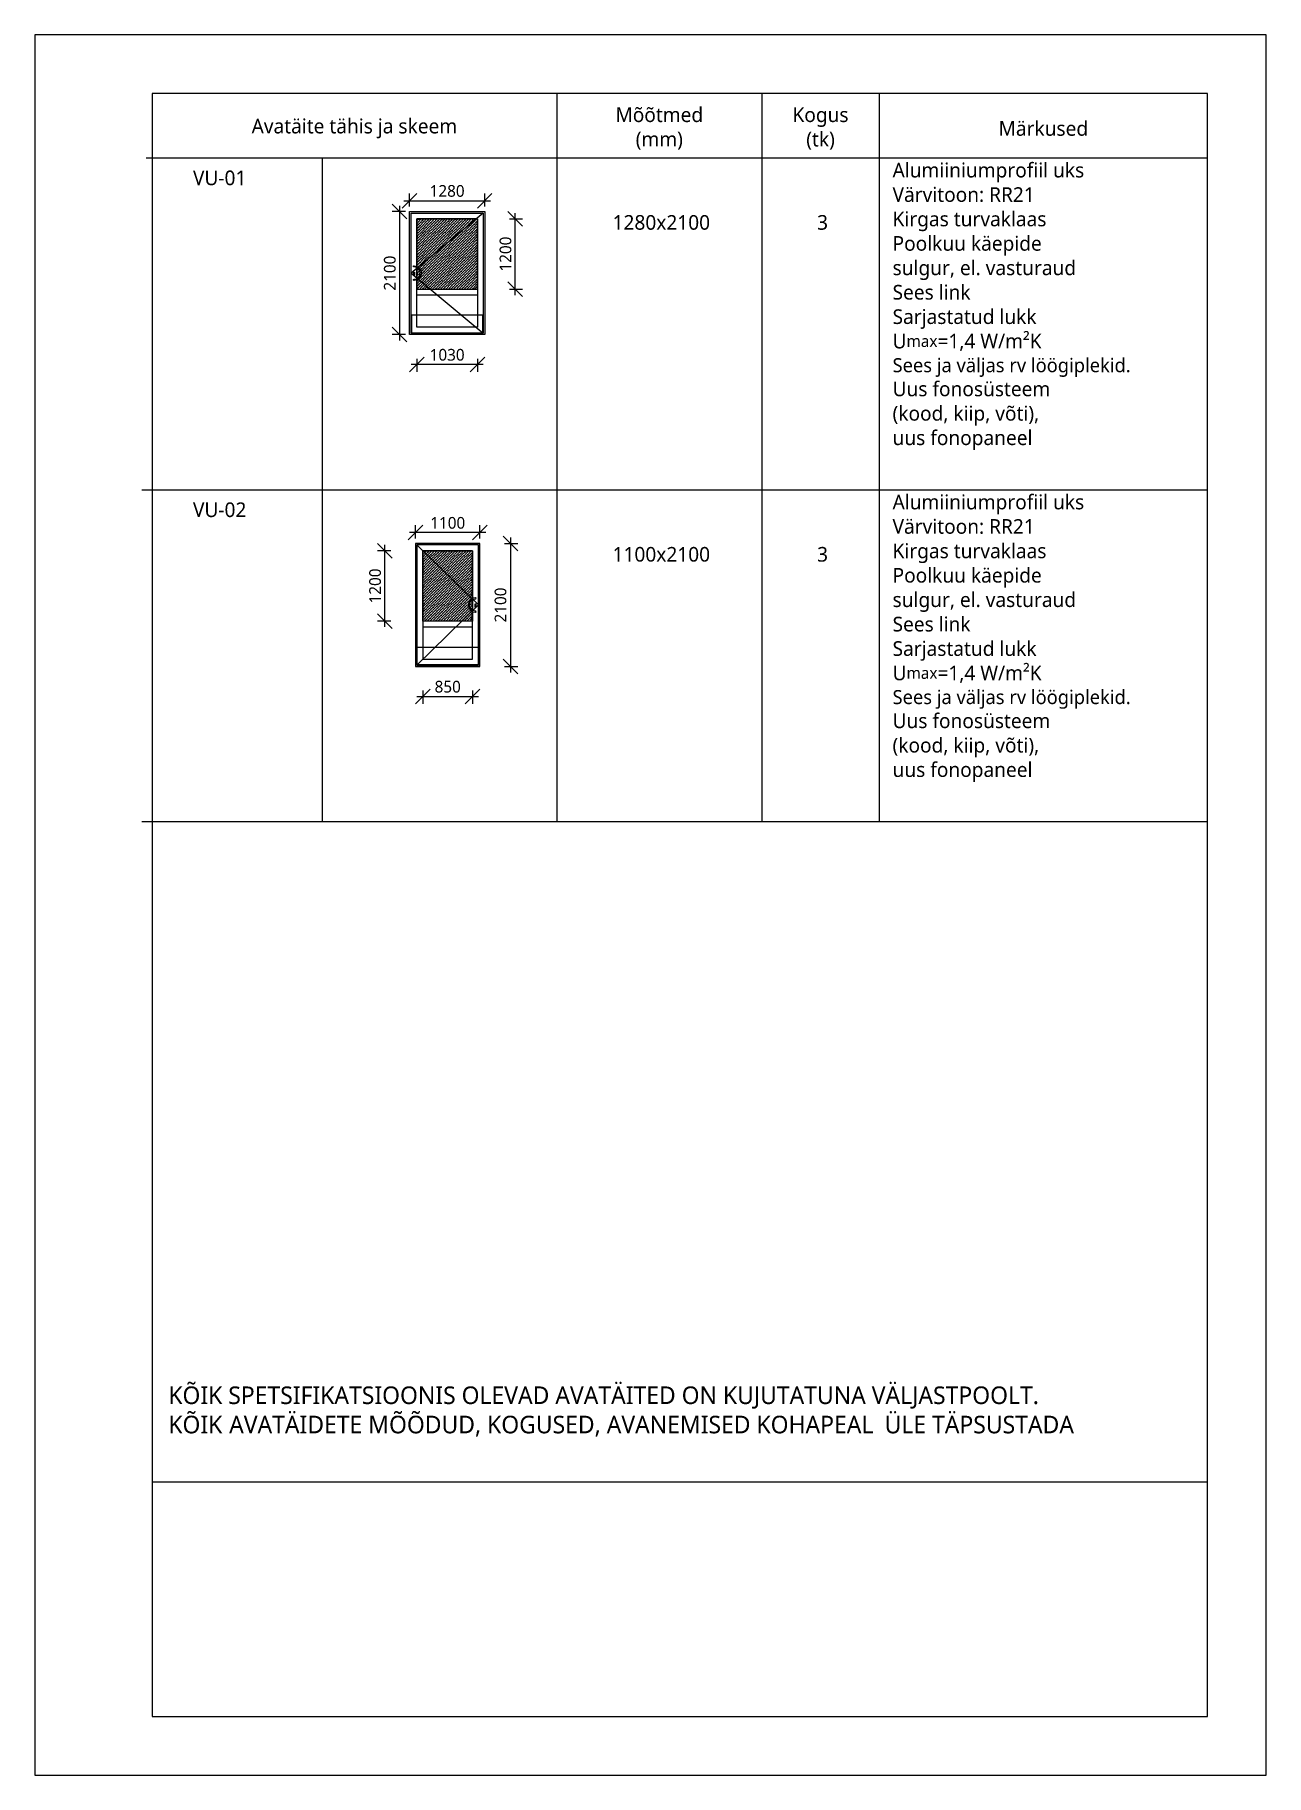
# Model space of a CAD drawing. Header units: millimetres. Extents: x 720925 to 840725318, y 793496 to 1061196.
# Drawn here: x 824587 to 845587, y 814604 to 844304 of the extents above; entities that cross this region are included whole.
import ezdxf

# ---------------------------------------------------------------- set-up
doc = ezdxf.new("R2010")
doc.units = ezdxf.units.MM
doc.header["$PDMODE"] = 2
doc.header["$PDSIZE"] = 5
doc.layers.add('!ESP_Mõõt', color=252, linetype='Continuous', lineweight=5)
doc.layers.add('TEKST', color=7, linetype='Continuous', lineweight=9)
doc.layers.add('!ESP_no_print', color=252, linetype='Continuous', plot=False)
doc.layers.add('!ESP_Tekst', color=7, linetype='Continuous')
doc.styles.add('Annotative', font='malgunsl.ttf', dxfattribs={"height": 2})
doc.dimstyles.new('Annotative', dxfattribs={"dimtxt": 2, "dimasz": 2.5, "dimexe": 1.25, "dimexo": 0.625, "dimtad": 1, "dimdec": 0, "dimrnd": 5, "dimtxsty": 'Annotative', "dimblk": 'OBLIQUE', "dimcen": 0, "dimdle": 1, "dimadec": 0, "dimazin": 0, "dimtfac": 1, "dimtdec": 0, "dimtmove": 0, "dimatfit": 3, "dimfxl": 1, "dimfxlon": 1, "dimarcsym": 1})

msp = doc.modelspace()

# ---------------------------------------------------------------- texts
at = {"layer": '!ESP_Tekst', "style": 'Annotative'}
for s, insert, char_height, width, attachment_point in [('Avatäite tähis ja skeem', (830037.2, 842703.8), 250, 7252.457, 5), ('\\pxqc;Mõõtmed{\\fArial|b0|i0|c186|p34;\\P}(mm)', (835237.2, 842703.8), 250, 7252.457, 5), ('Kogus{\\fArial|b0|i0|c186|p34;\\P}(tk)', (837987.2, 842703.8), 250, 7252.457, 5), ('Märkused', (841787.2, 842703.8), 250, 7252.457, 5), ('\\A1;Alumiiniumprofiil uks\\PVärvitoon: RR21\\PKirgas turvaklaas\\PPoolkuu käepide\\Psulgur, el. vasturaud\\PSees link\\PSarjastatud lukk\\PU{\\H0.8x;max}=1,4 W/m²K\\P{\\H0.95833x;Sees ja väljas rv löögiplekid.\\P}Uus fonosüsteem\\P(kood, kiip, võti),\\Puus fonopaneel', (839215.6, 842119.3), 250, 7252.457, 1), ('VU-01', (827739.6, 841860.7), 250, 7252.457, 5), ('1280x2100', (835271.9, 841100.3), 250, 7252.457, 5), ('3', (838021.9, 841100.3), 250, 7252.457, 5), ('\\A1;Alumiiniumprofiil uks\\PVärvitoon: RR21\\PKirgas turvaklaas\\PPoolkuu käepide\\Psulgur, el. vasturaud\\PSees link\\PSarjastatud lukk\\PU{\\H0.8x;max}=1,4 W/m²K\\P{\\H0.95833x;Sees ja väljas rv löögiplekid.\\P}Uus fonosüsteem\\P(kood, kiip, võti),\\Puus fonopaneel', (839215.6, 836455.7), 250, 7252.457, 1), ('VU-02', (827739.6, 836197.2), 250, 7252.457, 5), ('1100x2100', (835271.9, 835436.7), 250, 7252.457, 5), ('3', (838021.9, 835436.7), 250, 7252.457, 5), ('\\A1;KÕIK SPETSIFIKATSIOONIS OLEVAD AVATÄITED ON KUJUTATUNA VÄLJASTPOOLT.{\\fArial|b0|i0|c186|p34;\\P}KÕIK{\\fArial|b0|i0|c186|p34; }AVATÄIDETE MÕÕDUD, KOGUSED, AVANEMISED KOHAPEAL{\\fISOCPEUR|b0|i0|c186|p34; }ÜLE TÄPSUSTADA', (826863.5, 821237.5), 300, 18291.356, 1)]:
    msp.add_mtext(s, dxfattribs=dict(at, insert=insert, char_height=char_height, width=width, attachment_point=attachment_point))

# ---------------------------------------------------------------- blocks, each defined once
blk = doc.blocks.new('_Oblique')
at = {"color": 0, "linetype": 'ByBlock', "lineweight": -2}
blk.add_line((-0.5, -0.5), (0.5, 0.5), dxfattribs=at)
blk = doc.blocks.new('*D672')
at = {"layer": '!ESP_Mõõt', "color": 0, "lineweight": -2, "transparency": 16777216}
for p, q in [((830879, 841472), (832359, 841472)), ((830979, 841372), (830979, 841597)), ((832259, 841372), (832259, 841597))]:
    blk.add_line(p, q, dxfattribs=at)
at = {"layer": 'Defpoints', "color": 0, "lineweight": 0, "transparency": 16777216}
for p in [(832259, 841472), (830979, 841287), (832259, 841287)]:
    blk.add_point(p, dxfattribs=at)
at = {"layer": '!ESP_Mõõt', "color": 0, "lineweight": -2, "transparency": 16777216, "xscale": 250, "yscale": 250, "zscale": 250, "rotation": 180}
blk.add_blockref('_Oblique', (830979, 841472), dxfattribs=at)
at = {"layer": '!ESP_Mõõt', "color": 0, "lineweight": -2, "transparency": 16777216, "xscale": 250, "yscale": 250, "zscale": 250}
blk.add_blockref('_Oblique', (832259, 841472), dxfattribs=at)
at = {"layer": '!ESP_Mõõt', "color": 0, "transparency": 16777216, "insert": (831619, 841638), "char_height": 200, "attachment_point": 5, "style": 'Annotative'}
blk.add_mtext('1280', dxfattribs=at)
blk = doc.blocks.new('*D673')
at = {"layer": '!ESP_Mõõt', "color": 0, "lineweight": -2, "transparency": 16777216}
for p, q in [((831104, 838776), (831104, 838551)), ((832134, 838776), (832134, 838551)), ((832234, 838676), (831004, 838676))]:
    blk.add_line(p, q, dxfattribs=at)
at = {"layer": 'Defpoints', "color": 0, "lineweight": 0, "transparency": 16777216}
for p in [(831104, 839962), (832134, 839962), (831104, 838676)]:
    blk.add_point(p, dxfattribs=at)
at = {"layer": '!ESP_Mõõt', "color": 0, "lineweight": -2, "transparency": 16777216, "xscale": 250, "yscale": 250, "zscale": 250, "rotation": 180}
blk.add_blockref('_Oblique', (831104, 838676), dxfattribs=at)
at = {"layer": '!ESP_Mõõt', "color": 0, "lineweight": -2, "transparency": 16777216, "xscale": 250, "yscale": 250, "zscale": 250}
blk.add_blockref('_Oblique', (832134, 838676), dxfattribs=at)
at = {"layer": '!ESP_Mõõt', "color": 0, "transparency": 16777216, "insert": (831619, 838842), "char_height": 200, "attachment_point": 5, "style": 'Annotative'}
blk.add_mtext('1030', dxfattribs=at)
blk = doc.blocks.new('*D674')
at = {"layer": '!ESP_Mõõt', "color": 0, "lineweight": -2, "transparency": 16777216}
for p, q in [((832681, 841162), (832906, 841162)), ((832781, 839862), (832781, 841262)), ((832681, 839962), (832906, 839962))]:
    blk.add_line(p, q, dxfattribs=at)
at = {"layer": 'Defpoints', "color": 0, "lineweight": 0, "transparency": 16777216}
for p in [(832134, 841162), (832781, 841162), (832134, 839962)]:
    blk.add_point(p, dxfattribs=at)
at = {"layer": '!ESP_Mõõt', "color": 0, "lineweight": -2, "transparency": 16777216, "xscale": 250, "yscale": 250, "zscale": 250}
for p, rotation in [((832781, 841162), 90), ((832781, 839962), 270)]:
    blk.add_blockref('_Oblique', p, dxfattribs=dict(at, rotation=rotation))
at = {"layer": '!ESP_Mõõt', "color": 0, "transparency": 16777216, "insert": (832615, 840562), "char_height": 200, "attachment_point": 5, "rotation": 90, "style": 'Annotative'}
blk.add_mtext('1200', dxfattribs=at)
blk = doc.blocks.new('*D675')
at = {"layer": '!ESP_Mõõt', "color": 0, "lineweight": -2, "transparency": 16777216}
for p, q in [((830908, 841287), (830683, 841287)), ((830808, 841387), (830808, 839087)), ((830908, 839187), (830683, 839187))]:
    blk.add_line(p, q, dxfattribs=at)
at = {"layer": 'Defpoints', "color": 0, "lineweight": 0, "transparency": 16777216}
for p in [(830979, 841287), (830808, 839187), (830979, 839187)]:
    blk.add_point(p, dxfattribs=at)
at = {"layer": '!ESP_Mõõt', "color": 0, "lineweight": -2, "transparency": 16777216, "xscale": 250, "yscale": 250, "zscale": 250}
for p, rotation in [((830808, 841287), 90), ((830808, 839187), 270)]:
    blk.add_blockref('_Oblique', p, dxfattribs=dict(at, rotation=rotation))
at = {"layer": '!ESP_Mõõt', "color": 0, "transparency": 16777216, "insert": (830642, 840237), "char_height": 200, "attachment_point": 5, "rotation": 90, "style": 'Annotative'}
blk.add_mtext('2100', dxfattribs=at)
blk = doc.blocks.new('*D689')
at = {"layer": '!ESP_Mõõt', "color": 0, "lineweight": -2, "transparency": 16777216}
for p, q in [((832279, 835808), (830979, 835808)), ((831079, 835708), (831079, 835933)), ((832179, 835708), (832179, 835933))]:
    blk.add_line(p, q, dxfattribs=at)
at = {"layer": 'Defpoints', "color": 0, "lineweight": 0, "transparency": 16777216}
for p in [(831079, 835808), (831079, 835623), (832179, 835623)]:
    blk.add_point(p, dxfattribs=at)
at = {"layer": '!ESP_Mõõt', "color": 0, "lineweight": -2, "transparency": 16777216, "xscale": 250, "yscale": 250, "zscale": 250, "rotation": 180}
blk.add_blockref('_Oblique', (831079, 835808), dxfattribs=at)
at = {"layer": '!ESP_Mõõt', "color": 0, "lineweight": -2, "transparency": 16777216, "xscale": 250, "yscale": 250, "zscale": 250}
blk.add_blockref('_Oblique', (832179, 835808), dxfattribs=at)
at = {"layer": '!ESP_Mõõt', "color": 0, "transparency": 16777216, "insert": (831629, 835974), "char_height": 200, "attachment_point": 5, "style": 'Annotative'}
blk.add_mtext('1100', dxfattribs=at)
blk = doc.blocks.new('*D690')
at = {"layer": '!ESP_Mõõt', "color": 0, "lineweight": -2, "transparency": 16777216}
for p, q in [((831204, 833112), (831204, 832887)), ((832054, 833112), (832054, 832887)), ((831104, 833012), (832154, 833012))]:
    blk.add_line(p, q, dxfattribs=at)
at = {"layer": 'Defpoints', "color": 0, "lineweight": 0, "transparency": 16777216}
for p in [(831204, 834298), (832054, 834298), (832054, 833012)]:
    blk.add_point(p, dxfattribs=at)
at = {"layer": '!ESP_Mõõt', "color": 0, "lineweight": -2, "transparency": 16777216, "xscale": 250, "yscale": 250, "zscale": 250, "rotation": 180}
blk.add_blockref('_Oblique', (831204, 833012), dxfattribs=at)
at = {"layer": '!ESP_Mõõt', "color": 0, "lineweight": -2, "transparency": 16777216, "xscale": 250, "yscale": 250, "zscale": 250}
blk.add_blockref('_Oblique', (832054, 833012), dxfattribs=at)
at = {"layer": '!ESP_Mõõt', "color": 0, "transparency": 16777216, "insert": (831629, 833178), "char_height": 200, "attachment_point": 5, "style": 'Annotative'}
blk.add_mtext('850', dxfattribs=at)
blk = doc.blocks.new('*D691')
at = {"layer": '!ESP_Mõõt', "color": 0, "lineweight": -2, "transparency": 16777216}
for p, q in [((830657, 835498), (830432, 835498)), ((830557, 834198), (830557, 835598)), ((830657, 834298), (830432, 834298))]:
    blk.add_line(p, q, dxfattribs=at)
at = {"layer": 'Defpoints', "color": 0, "lineweight": 0, "transparency": 16777216}
for p in [(830557, 835498), (831204, 835498), (831204, 834298)]:
    blk.add_point(p, dxfattribs=at)
at = {"layer": '!ESP_Mõõt', "color": 0, "lineweight": -2, "transparency": 16777216, "xscale": 250, "yscale": 250, "zscale": 250}
for p, rotation in [((830557, 835498), 90), ((830557, 834298), 270)]:
    blk.add_blockref('_Oblique', p, dxfattribs=dict(at, rotation=rotation))
at = {"layer": '!ESP_Mõõt', "color": 0, "transparency": 16777216, "insert": (830391, 834898), "char_height": 200, "attachment_point": 5, "rotation": 90, "style": 'Annotative'}
blk.add_mtext('1200', dxfattribs=at)
blk = doc.blocks.new('*D692')
at = {"layer": '!ESP_Mõõt', "color": 0, "lineweight": -2, "transparency": 16777216}
for p, q in [((832597, 835623), (832822, 835623)), ((832697, 835723), (832697, 833423)), ((832597, 833523), (832822, 833523))]:
    blk.add_line(p, q, dxfattribs=at)
at = {"layer": 'Defpoints', "color": 0, "lineweight": 0, "transparency": 16777216}
for p in [(832179, 835623), (832179, 833523), (832697, 833523)]:
    blk.add_point(p, dxfattribs=at)
at = {"layer": '!ESP_Mõõt', "color": 0, "lineweight": -2, "transparency": 16777216, "xscale": 250, "yscale": 250, "zscale": 250}
for p, rotation in [((832697, 835623), 90), ((832697, 833523), 270)]:
    blk.add_blockref('_Oblique', p, dxfattribs=dict(at, rotation=rotation))
at = {"layer": '!ESP_Mõõt', "color": 0, "transparency": 16777216, "insert": (832530, 834573), "char_height": 200, "attachment_point": 5, "rotation": 90, "style": 'Annotative'}
blk.add_mtext('2100', dxfattribs=at)

# ---------------------------------------------------------------- dimensions: what is measured, and where the dimension line sits
at = {"layer": '!ESP_Mõõt'}
for base, p1, p2, picture, middle in [((832259, 841471.5), (830979, 841287), (832259, 841287), '*D672', (831619, 841638)), ((831104, 838675.6), (832134, 839962), (831104, 839962), '*D673', (831619, 838842.1))]:
    dim = msp.add_linear_dim(base=base, p1=p1, p2=p2, dimstyle='Annotative', dxfattribs=at)
    dim.commit()
    dim.dimension.update_dxf_attribs({"geometry": picture, "text_midpoint": middle})
for base, p1, p2, angle, picture, middle in [((830808.3, 839187), (830979, 841287), (830979, 839187), 90, '*D675', (830641.8, 840237)), ((832781, 841162), (832134, 839962), (832134, 841162), 90, '*D674', (832614.5, 840562)), ((831079, 835807.9), (832179, 835623.4), (831079, 835623.4), 180, '*D689', (831629, 835974.5)), ((830557, 835498.4), (831204, 834298.4), (831204, 835498.4), 90, '*D691', (830390.5, 834898.4)), ((832696.8, 833523.4), (832179, 835623.4), (832179, 833523.4), 90, '*D692', (832530.3, 834573.4)), ((832054, 833012), (831204, 834298.4), (832054, 834298.4), 180, '*D690', (831629, 833178))]:
    dim = msp.add_linear_dim(base=base, p1=p1, p2=p2, angle=angle, dimstyle='Annotative', dxfattribs=at)
    dim.commit()
    dim.dimension.update_dxf_attribs({"geometry": picture, "text_midpoint": middle})

# ---------------------------------------------------------------- hatches: boundary and pattern name
at = {"true_color": 0x7aafdf}
h = msp.add_hatch(dxfattribs=at)
h.set_pattern_fill('ANSI36', color=143, scale=10)
h.set_pattern_definition([(45, (480337.558, 162766.366), (16.8379802, 61.7392608), [79.375, -15.875, 0, -15.875])])
h.paths.add_polyline_path([(832134, 841162), (831104, 841162), (831104, 839962), (832134, 839962)])
h = msp.add_hatch(dxfattribs=at)
h.set_pattern_fill('ANSI36', color=143, scale=10)
h.set_pattern_definition([(45, (480337.558, 157102.797), (16.8379802, 61.7392608), [79.375, -15.875, 0, -15.875])])
h.paths.add_polyline_path([(831204, 835498.4), (832054, 835498.4), (832054, 834298.4), (831204, 834298.4)])

# ---------------------------------------------------------------- linework, layer by layer
at = {"layer": '!ESP_no_print', "flags": 128}
for points in [[(824587.2, 814603.8), (845587.2, 814603.8), (845587.2, 844303.8), (824587.2, 844303.8)], [(824587.2, 814603.8), (845587.2, 814603.8), (845587.2, 844303.8), (824587.2, 844303.8)], [(826587.2, 815603.8), (844587.2, 815603.8), (844587.2, 843303.8), (826587.2, 843303.8)], [(826587.2, 815603.8), (844587.2, 815603.8), (844587.2, 843303.8), (826587.2, 843303.8)], [(826587.2, 815603.8), (844587.2, 815603.8), (844587.2, 819603.8), (826587.2, 819603.8)]]:
    msp.add_lwpolyline(points, close=True, dxfattribs=at)
at = {"layer": '!ESP_Tekst'}
for p, q in [((833487.2, 843303.8), (833487.2, 830876.6)), ((836987.2, 843303.8), (836987.2, 830876.6)), ((838987.2, 843303.8), (838987.2, 830876.6)), ((829487.2, 842203.8), (829487.2, 830876.6))]:
    msp.add_line(p, q, dxfattribs=at)
msp.add_line((826487.2, 842203.8), (844587.2, 842203.8))
for points in [[(830979, 841287), (832259, 841287), (832259, 839187), (830979, 839187)], [(831004, 841262), (832234, 841262), (832234, 839212), (831004, 839212)], [(831004, 841262), (832234, 841262), (832234, 839212), (831004, 839212)], [(831104, 841162), (832134, 841162), (832134, 839312), (831104, 839312)], [(832134, 841162), (831104, 841162), (831104, 839962), (832134, 839962)], [(831044, 840252), (831064, 840252), (831064, 840202), (831044, 840202)], [(831104, 839962), (832134, 839962), (832134, 839862), (831104, 839862)], [(831009, 839217), (832229, 839217), (832229, 839517), (831009, 839517)], [(832179, 835623.4), (831079, 835623.4), (831079, 833523.4), (832179, 833523.4)], [(832154, 835598.4), (831104, 835598.4), (831104, 833548.4), (832154, 833548.4)], [(832154, 835598.4), (831104, 835598.4), (831104, 833548.4), (832154, 833548.4)], [(832054, 835498.4), (831204, 835498.4), (831204, 833648.4), (832054, 833648.4)], [(831204, 835498.4), (832054, 835498.4), (832054, 834298.4), (831204, 834298.4)], [(832114, 834588.4), (832094, 834588.4), (832094, 834538.4), (832114, 834538.4)], [(832054, 834298.4), (831204, 834298.4), (831204, 834198.4), (832054, 834198.4)], [(832149, 833553.4), (831109, 833553.4), (831109, 833853.4), (832149, 833853.4)]]:
    msp.add_lwpolyline(points, close=True)
for points in [[(831004, 839212), (831004, 841262)], [(832234, 841262), (831004, 840237), (832234, 839212)], [(831104, 835598.4), (832154, 834573.4), (831104, 833548.4)], [(832154, 833548.4), (832154, 835598.4)]]:
    msp.add_lwpolyline(points)
for points in [[(831054, 840112, -1), (831054, 840132, 1), (831054, 840342, -1), (831054, 840362, -1)], [(832104, 834448.4, 1), (832104, 834468.4, -1), (832104, 834678.4, 1), (832104, 834698.4, 1)]]:
    msp.add_lwpolyline(points, format="xyb", close=True)
at = {"layer": 'TEKST'}
for points in [[(826414.3, 836540.2), (844587.2, 836540.2)], [(826414.3, 830876.6), (844587.2, 830876.6)]]:
    msp.add_lwpolyline(points, dxfattribs=at)

msp.set_redraw_order([(e.dxf.handle, doc.entitydb.next_handle()) for e in msp.query("TEXT MTEXT ATTDEF DIMENSION ARC_DIMENSION")])  # texts and dimensions are drawn at this point

doc.saveas('drawing.dxf')
